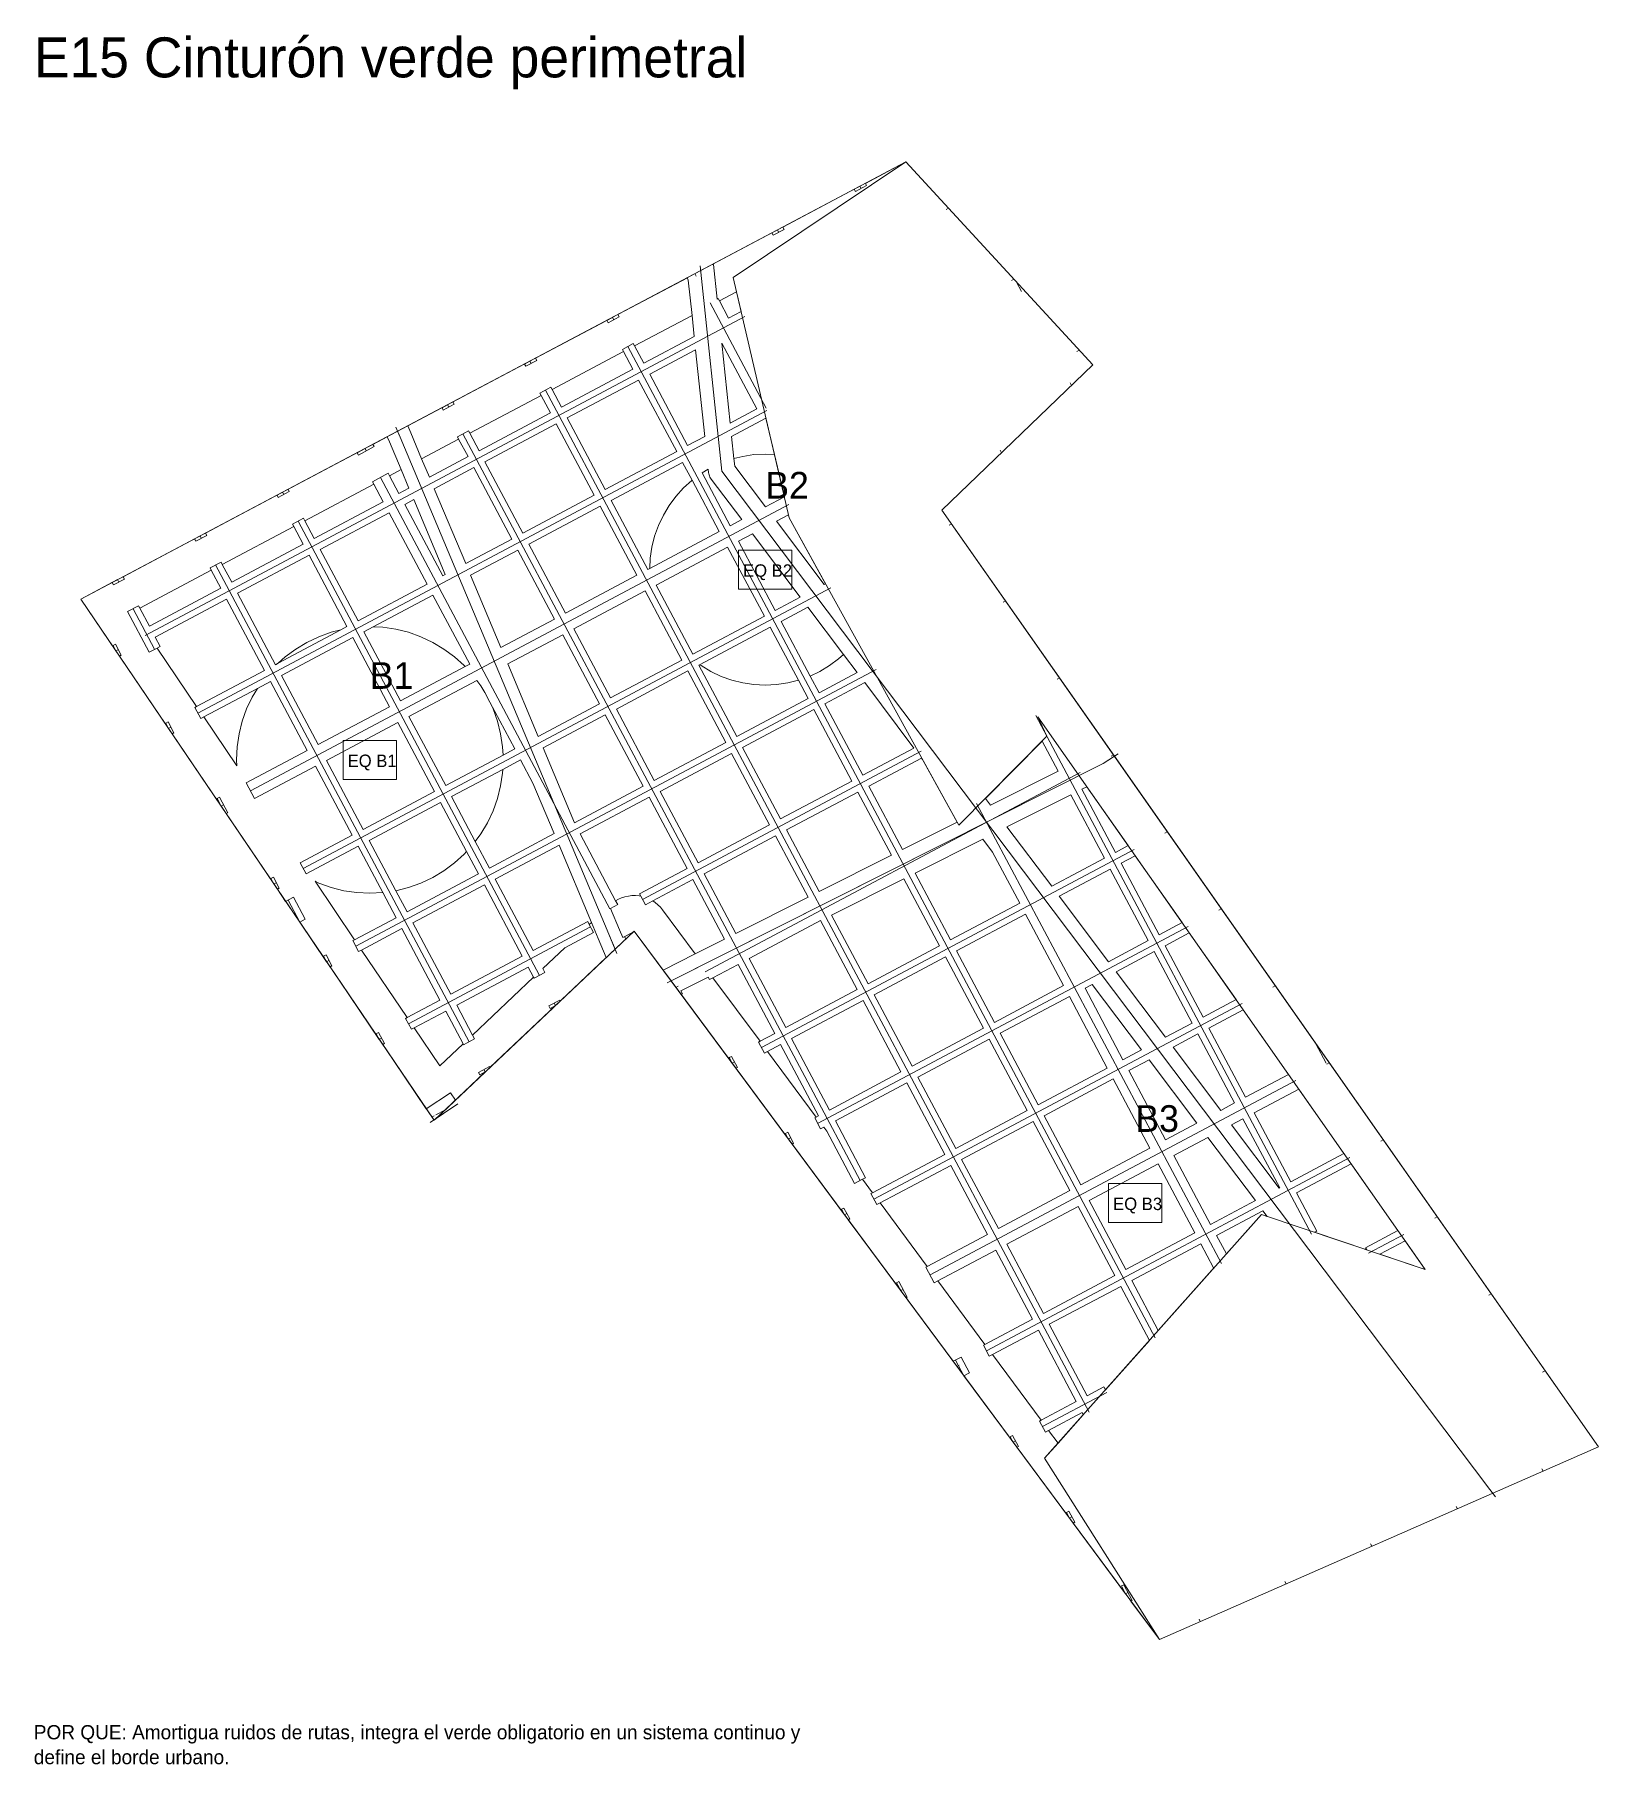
# Model space of a CAD drawing. Header units: metres. Extents: x 3873 to 16340, y -5213 to 3289.
# Drawn here: x 14581 to 16340, y -3108 to -1162 of the extents above; entities that cross this region are included whole.
import ezdxf

# ---------------------------------------------------------------- set-up
doc = ezdxf.new("R2010")
doc.units = ezdxf.units.M
for name, color, linetype, lineweight, plot in [('EQUIPAMIENTO', 5, 'Continuous', 0, False), ('LIMITE-INTERVENCION', 30, 'Continuous', 0, False), ('MANZANAS-PROPUESTAS', 33, 'Continuous', 0, False), ('SECTORES', 1, 'Continuous', 0, False), ('TEXTO', 7, 'Continuous', 0, False), ('VERDE-OBLIGATORIO', 3, 'Continuous', 0, False), ('VERDE-PROPUESTO', 82, 'Continuous', 0, False), ('VIA-BOULEVARD', 30, 'Continuous', 0, False), ('VIA-PRIMARIA', 1, 'Continuous', 0, False), ('VIA-SECUNDARIA', 8, 'Continuous', 0, False), ('VIA-TERCIARIA', 9, 'Continuous', 0, False)]:
    doc.layers.add(name, color=color, linetype=linetype, lineweight=lineweight, plot=plot)

msp = doc.modelspace()

# ---------------------------------------------------------------- texts
at = {"layer": 'EQUIPAMIENTO'}
for s, p in [('EQ B2', (15377.8, -1771.9)), ('EQ B1', (14933, -1986)), ('EQ B3', (15794.1, -2484.5))]:
    msp.add_text(s, height=14, dxfattribs=at).set_placement(p)
at = {"layer": 'SECTORES'}
for s, p in [('B2', (15402.8, -1683.9)), ('B1', (14958, -1898)), ('B3', (15819.1, -2396.5))]:
    msp.add_text(s, height=30, dxfattribs=at).set_placement(p)
at = {"layer": 'TEXTO'}
for s, height, p in [('E15 Cinturón verde perimetral', 45, (14580, -1210)), ('POR QUE: Amortigua ruidos de rutas, integra el verde obligatorio en un sistema continuo y', 16, (14580, -3080)), ('define el borde urbano.', 16, (14580, -3108))]:
    msp.add_text(s, height=height, dxfattribs=at).set_placement(p)

# ---------------------------------------------------------------- linework, layer by layer
at = {"layer": 'EQUIPAMIENTO'}
for points in [[(15372.8, -1785.9), (15432.8, -1785.9), (15432.8, -1741.9), (15372.8, -1741.9), (15372.8, -1785.9)], [(14928, -2000), (14988, -2000), (14988, -1956), (14928, -1956), (14928, -2000)], [(15789.1, -2498.5), (15849.1, -2498.5), (15849.1, -2454.5), (15789.1, -2454.5), (15789.1, -2498.5)]]:
    msp.add_lwpolyline(points, close=True, dxfattribs=at)
at = {"layer": 'LIMITE-INTERVENCION'}
msp.add_lwpolyline([(14633, -1797), (15561, -1305), (15771.2, -1533.6), (15601.5, -1696.8), (16340, -2751), (15846.2, -2967.6), (15255.3, -2170.6), (15030.2, -2383.5), (14633, -1797)], close=True, dxfattribs=at)
at = {"layer": 'MANZANAS-PROPUESTAS'}
for points in [[(15361.6, -1480.9), (15351.3, -1461.5), (15370.4, -1451.3), (15375.6, -1473.4), (15361.6, -1480.9)], [(15322.9, -1501.5), (15266.2, -1531.6), (15255.8, -1512.1), (15320.4, -1477.8), (15322.9, -1501.5)], [(15334.8, -1614), (15315.5, -1624.3), (15272.8, -1543.9), (15324.5, -1516.5), (15334.8, -1614)], [(15353.8, -1508.9), (15393.2, -1583), (15363.4, -1598.9), (15353.8, -1508.9)], [(15253.9, -1538.2), (15173.5, -1580.9), (15163.1, -1561.2), (15243.5, -1518.6), (15253.9, -1538.2)], [(15303.2, -1630.9), (15222.8, -1673.6), (15180.1, -1593.2), (15260.4, -1550.5), (15303.2, -1630.9)], [(15161.2, -1587.5), (15080.8, -1630.2), (15070.3, -1610.4), (15150.7, -1567.8), (15161.2, -1587.5)], [(15364.9, -1613.9), (15403.6, -1593.3), (15413.2, -1634.4), (15402.8, -1633.9), (15390.1, -1634.5), (15377.5, -1636.4), (15367.6, -1638.8), (15364.9, -1613.9)], [(15087.4, -1642.5), (15167.7, -1599.8), (15210.5, -1680.2), (15130.1, -1722.9), (15087.4, -1642.5)], [(15068.5, -1636.7), (15025, -1659.9), (15016.2, -1639.1), (15057.9, -1617), (15068.5, -1636.7)], [(15001.9, -1672.1), (14990.8, -1678.1), (14980.2, -1658.2), (14993.2, -1651.3), (15001.9, -1672.1)], [(15030.4, -1672.8), (15075, -1649.1), (15117.7, -1729.5), (15065.8, -1757.1), (15030.4, -1672.8)], [(15320.4, -1663.3), (15320.3, -1663.4), (15310.9, -1671.9), (15302.3, -1681.4), (15294.7, -1691.6), (15288.2, -1702.6), (15282.7, -1714.1), (15278.4, -1726.1), (15275.3, -1738.5), (15273.4, -1751.1), (15272.9, -1762.5), (15270.7, -1763.7), (15229.4, -1686), (15309.7, -1643.2), (15320.4, -1663.3)], [(14973.1, -1687.5), (14895.4, -1728.8), (14884.8, -1708.8), (14962.5, -1667.6), (14973.1, -1687.5)], [(14997.3, -1690.4), (15007.4, -1685.1), (15042.8, -1769.3), (15040, -1770.8), (14997.3, -1690.4)], [(15136.7, -1735.2), (15217, -1692.5), (15258.3, -1770.2), (15178, -1812.9), (15136.7, -1735.2)], [(14902, -1741.1), (14979.7, -1699.8), (15022.4, -1780.2), (14944.7, -1821.5), (14902, -1741.1)], [(14883, -1735.3), (14802.7, -1778.1), (14792, -1758), (14872.4, -1715.3), (14883, -1735.3)], [(14809.3, -1790.4), (14889.6, -1747.7), (14932.3, -1828), (14925.5, -1831.7), (14914.5, -1834.4), (14900.6, -1839.4), (14887.3, -1845.7), (14874.7, -1853.3), (14862.9, -1862), (14855, -1869.2), (14852, -1870.8), (14809.3, -1790.4)], [(15071.3, -1770), (15124.3, -1741.8), (15165.6, -1819.5), (15105.5, -1851.5), (15071.3, -1770)], [(14790.3, -1784.6), (14710, -1827.4), (14699.2, -1807.2), (14779.6, -1764.5), (14790.3, -1784.6)], [(15187.4, -1830.6), (15267.7, -1787.9), (15309, -1865.6), (15228.7, -1908.3), (15187.4, -1830.6)], [(14722.1, -1850.2), (14716.5, -1839.7), (14796.9, -1797), (14839.6, -1877.3), (14763.2, -1918), (14718.6, -1852.1), (14722.1, -1850.2)], [(15029, -1792.5), (15070.3, -1870.2), (15065.1, -1873), (15064.1, -1871.9), (15053.2, -1862), (15041.4, -1853.3), (15028.7, -1845.7), (15015.4, -1839.4), (15001.6, -1834.4), (14987.3, -1830.9), (14972.7, -1828.7), (14961.9, -1828.2), (15029, -1792.5)], [(15175, -1837.2), (15216.3, -1914.9), (15147.5, -1951.5), (15113.3, -1870), (15175, -1837.2)], [(15506.1, -1879.7), (15463.4, -1902.4), (15453.4, -1883.6), (15464.1, -1878.5), (15475, -1871.9), (15485.3, -1864.3), (15490.8, -1859.4), (15506.1, -1879.7)], [(15278, -2001), (15235.3, -1920.7), (15315.6, -1877.9), (15358.3, -1958.3), (15278, -2001)], [(15451, -1909), (15370.7, -1951.7), (15328, -1871.4), (15329, -1870.8), (15330.6, -1871.9), (15341.5, -1878.5), (15353.1, -1884), (15365.1, -1888.3), (15377.5, -1891.4), (15390.1, -1893.2), (15402.8, -1893.9), (15415.6, -1893.2), (15428.2, -1891.4), (15440.1, -1888.4), (15451, -1909)], [(14831.6, -1897.5), (14825.7, -1907.3), (14819.4, -1920.6), (14814.5, -1934.4), (14810.9, -1948.7), (14808.7, -1963.3), (14808, -1978), (14808.3, -1984.6), (14771.1, -1929.6), (14831.6, -1897.5)], [(15514.7, -1891), (15570.1, -1964.6), (15512.7, -1995.1), (15470, -1914.8), (15514.7, -1891)], [(15121, -1965.6), (15107.8, -1972.6), (15107.3, -1963.3), (15105.1, -1948.7), (15101.6, -1934.4), (15096.6, -1920.6), (15093, -1913), (15121, -1965.6)], [(15457.6, -1921.4), (15500.3, -2001.7), (15420, -2044.4), (15377.3, -1964.1), (15457.6, -1921.4)], [(15265.6, -2007.6), (15188.4, -2048.6), (15153, -1964.4), (15222.9, -1927.2), (15265.6, -2007.6)], [(15732.3, -1990.7), (15656.3, -2029), (15650.4, -2021.2), (15714.3, -1956.8), (15732.3, -1990.7)], [(15092.6, -2099.6), (15076.6, -2069.6), (15082.7, -2061.3), (15090.3, -2048.7), (15096.6, -2035.4), (15101.6, -2021.5), (15105.1, -2007.2), (15107.3, -1992.7), (15107.5, -1988.6), (15127.5, -1977.9), (15141.5, -2004.2), (15165.4, -2060.9), (15092.6, -2099.6)], [(15327.3, -2093.7), (15284.6, -2013.4), (15364.9, -1970.7), (15407.6, -2051), (15327.3, -2093.7)], [(15578.7, -1975.9), (15579.8, -1977.5), (15618.7, -2047.9), (15557.2, -2078.8), (15519.3, -2007.5), (15578.7, -1975.9)], [(15194.5, -2061.3), (15272.2, -2019.9), (15314.9, -2100.3), (15261.5, -2128.7), (15262.9, -2131.4), (15260.8, -2131), (15256.8, -2130.6), (15252.8, -2130.7), (15248.9, -2131.1), (15245, -2131.9), (15241.2, -2133.2), (15237.6, -2134.7), (15234.5, -2136.5), (15194.5, -2061.3)], [(15506.9, -2014.1), (15544.7, -2085.1), (15463.4, -2126), (15426.6, -2056.8), (15506.9, -2014.1)], [(15674.6, -2053.3), (15746.4, -2017.2), (15784.4, -2088.5), (15725, -2120.1), (15674.6, -2053.3)], [(15796.7, -2082), (15758.9, -2010.9), (15764.6, -2008.1), (15811, -2074.3), (15796.7, -2082)], [(15080.2, -2106.2), (14999.9, -2148.9), (14987.2, -2125.1), (14987.3, -2125.1), (15001.6, -2121.5), (15015.4, -2116.6), (15028.7, -2110.3), (15041.4, -2102.7), (15053.2, -2093.9), (15064.1, -2084), (15066.8, -2081), (15080.2, -2106.2)], [(15203.1, -2159.8), (15141.9, -2192.3), (15099.1, -2112), (15170.8, -2073.9), (15207.4, -2160.9), (15204.9, -2163.2), (15203.1, -2159.8)], [(15369.6, -2173.3), (15333.9, -2106.1), (15414.2, -2063.4), (15450.9, -2132.3), (15369.6, -2173.3)], [(15571.3, -2105.3), (15647.4, -2067), (15658.3, -2081.6), (15689, -2139.2), (15611.3, -2180.6), (15571.3, -2105.3)], [(15833.6, -2181.2), (15789, -2205), (15733.5, -2131.4), (15790.9, -2100.9), (15833.6, -2181.2)], [(15846, -2174.7), (15803.3, -2094.3), (15819.1, -2085.9), (15871.7, -2161), (15846, -2174.7)], [(14987.5, -2155.5), (14940.9, -2180.3), (14896.4, -2114.5), (14900.6, -2116.6), (14914.5, -2121.5), (14928.8, -2125.1), (14943.3, -2127.3), (14958, -2128), (14972.5, -2127.3), (14987.5, -2155.5)], [(15086.8, -2118.5), (15129.5, -2198.9), (15049.2, -2241.6), (15006.4, -2161.3), (15086.8, -2118.5)], [(15321.5, -2112.7), (15357.1, -2179.6), (15324, -2196.2), (15287.4, -2146.8), (15284.9, -2143.7), (15282.1, -2140.9), (15279, -2138.4), (15276.4, -2136.6), (15321.5, -2112.7)], [(15558.8, -2111.6), (15598.9, -2187.1), (15518.6, -2229.8), (15477.5, -2152.5), (15558.8, -2111.6)], [(15384.6, -2201.4), (15459.9, -2161.4), (15465, -2158.8), (15506.2, -2236.4), (15425.9, -2279.1), (15384.6, -2201.4)], [(15738.3, -2231.9), (15660.6, -2273.3), (15617.9, -2192.9), (15695.6, -2151.6), (15738.3, -2231.9)], [(14994.1, -2167.8), (15036.8, -2248.2), (15000.1, -2267.7), (14948.8, -2191.9), (14994.1, -2167.8)], [(15895.3, -2267.4), (15852.6, -2187), (15879.8, -2172.5), (15932.4, -2247.6), (15895.3, -2267.4)], [(15882.9, -2274), (15853, -2289.9), (15797.5, -2216.3), (15840.2, -2193.6), (15882.9, -2274)], [(15055.7, -2254), (15136.1, -2211.2), (15142.1, -2222.6), (15073.5, -2287.5), (15055.7, -2254)], [(15372.2, -2208), (15413.5, -2285.7), (15397, -2294.5), (15344, -2223), (15372.2, -2208)], [(15648.2, -2279.8), (15567.9, -2322.6), (15525.2, -2242.2), (15605.5, -2199.5), (15648.2, -2279.8)], [(15826.1, -2304.2), (15805.2, -2315.3), (15762.5, -2234.9), (15770.7, -2230.6), (15826.1, -2304.2)], [(15432.4, -2291.5), (15512.8, -2248.8), (15555.5, -2329.1), (15475.2, -2371.9), (15432.4, -2291.5)], [(15787.6, -2324.7), (15709.9, -2366), (15667.2, -2285.6), (15744.9, -2244.3), (15787.6, -2324.7)], [(15043.4, -2260.5), (15063, -2297.4), (15036.9, -2322.1), (15008, -2279.4), (15043.4, -2260.5)], [(15943.2, -2357.4), (15901.9, -2279.7), (15940.5, -2259.2), (15991.4, -2331.8), (15943.2, -2357.4)], [(15697.5, -2372.5), (15617.2, -2415.3), (15574.5, -2334.9), (15654.8, -2292.2), (15697.5, -2372.5)], [(15930.8, -2364), (15915.1, -2372.4), (15861.5, -2301.2), (15889.5, -2286.3), (15930.8, -2364)], [(15420.1, -2298.1), (15462.8, -2378.4), (15460.2, -2379.8), (15405.4, -2305.9), (15420.1, -2298.1)], [(15888.3, -2386.6), (15853.1, -2405.3), (15811.8, -2327.6), (15834.7, -2315.5), (15888.3, -2386.6)], [(15515.7, -2448.1), (15481.7, -2384.2), (15562.1, -2341.5), (15604.8, -2421.8), (15523.4, -2465.1), (15512.2, -2449.9), (15515.7, -2448.1)], [(15835.5, -2414.7), (15757.8, -2456), (15716.5, -2378.3), (15794.2, -2337), (15835.5, -2414.7)], [(15993.9, -2452.8), (15952.6, -2375.1), (16003, -2348.3), (16053.8, -2420.9), (15993.9, -2452.8)], [(15745.4, -2462.6), (15665.1, -2505.3), (15623.7, -2427.6), (15704.1, -2384.9), (15745.4, -2462.6)], [(15981.5, -2459.4), (15981, -2459.7), (15927.3, -2388.5), (15940.2, -2381.7), (15981.5, -2459.4)], [(15954.1, -2473.9), (15903.8, -2500.7), (15862.5, -2423), (15900.5, -2402.8), (15954.1, -2473.9)], [(15767.2, -2473.7), (15844.9, -2432.4), (15886.2, -2510.1), (15808.5, -2551.4), (15767.2, -2473.7)], [(16023.3, -2508.2), (16000.5, -2465.2), (16061.9, -2432.5), (16114.5, -2507.6), (16078.1, -2526.9), (16079.4, -2529.3), (16020.8, -2509.5), (16023.3, -2508.2)], [(15611.4, -2434.2), (15652.7, -2511.9), (15584.9, -2548), (15531.9, -2476.5), (15611.4, -2434.2)], [(15754.8, -2480.3), (15796.1, -2558), (15715.8, -2600.7), (15674.4, -2523), (15754.8, -2480.3)], [(15910.4, -2513), (15962.7, -2485.3), (15967.4, -2491.6), (15961, -2489.4), (15921.5, -2533.9), (15910.4, -2513)], [(15662.1, -2529.6), (15703.4, -2607.3), (15649.9, -2635.7), (15596.9, -2564.2), (15662.1, -2529.6)], [(15815, -2563.8), (15892.7, -2522.4), (15907.1, -2549.3), (15908.3, -2548.7), (15844.9, -2619.9), (15815, -2563.8)], [(16122.6, -2519.1), (16145.3, -2551.5), (16094.2, -2534.2), (16122.6, -2519.1)], [(15783.6, -2683.5), (15765.1, -2693.4), (15722.3, -2613), (15802.7, -2570.3), (15835, -2631.1), (15785.4, -2686.9), (15783.6, -2683.5)], [(15710, -2619.6), (15752.7, -2700), (15713.2, -2721), (15658.4, -2647.1), (15710, -2619.6)], [(15759.3, -2712.3), (15760.6, -2714.8), (15732.2, -2746.7), (15721.6, -2732.4), (15759.3, -2712.3)]]:
    msp.add_lwpolyline(points, close=True, dxfattribs=at)
at = {"layer": 'SECTORES'}
for points in [[(14989.1, -1608.2), (15561, -1305), (15771.2, -1533.6), (15601.5, -1696.8), (15795.5, -1973.7), (15783, -1982), (15296.9, -2226.6), (15255.3, -2170.6), (15233.9, -2190.8), (15227, -2174), (14992, -1615), (14989.1, -1608.2)], [(15030.2, -2383.5), (15030, -2383.1), (14633, -1797), (14989.1, -1608.2), (14992, -1615), (15227, -2174), (15233.9, -2190.8), (15032.1, -2381.7), (15030.2, -2383.5)], [(15795.5, -1973.7), (16340, -2751), (15846.2, -2967.6), (15296.9, -2226.6), (15783, -1982), (15795.5, -1973.7)]]:
    msp.add_lwpolyline(points, close=True, dxfattribs=at)
at = {"layer": 'VERDE-OBLIGATORIO'}
msp.add_lwpolyline([(16145.3, -2551.5), (15709.6, -1929.5), (15719.7, -1951.3), (15620.6, -2051.3), (15429.8, -1705.7), (15366.7, -1435.3), (15561, -1305), (15771.2, -1533.6), (15601.5, -1696.8), (16340, -2751), (15846.2, -2967.6), (15717, -2763.8), (15961, -2489.4), (16145.3, -2551.5)], close=True, dxfattribs=at)
at = {"layer": 'VERDE-PROPUESTO'}
for points in [[(15410.2, -1384.9), (15411.6, -1387.6), (15424, -1381), (15422.6, -1378.4), (15509.2, -1332.5), (15503, -1335.8), (15504.4, -1338.4), (15516.8, -1331.8), (15515.4, -1329.2), (15561, -1305), (15366.7, -1435.3), (15370.4, -1451.3), (15351.3, -1461.5), (15349.9, -1458.8), (15348.6, -1459.5), (15344.5, -1420.5), (15342.9, -1420.6), (15416.4, -1381.7), (15410.2, -1384.9)], [(15039.2, -1581.7), (15040.6, -1584.3), (15052.9, -1577.7), (15051.5, -1575.1), (15138.1, -1529.2), (15131.9, -1532.5), (15133.3, -1535.1), (15145.7, -1528.6), (15144.3, -1525.9), (15230.9, -1480), (15224.7, -1483.3), (15226.1, -1486), (15238.5, -1479.4), (15237.1, -1476.7), (15315.9, -1435), (15315.9, -1435), (15314.8, -1435.5), (15316.2, -1438.1), (15320.4, -1477.8), (15255.8, -1512.1), (15254.4, -1509.4), (15242.1, -1516), (15243.5, -1518.6), (15163.1, -1561.2), (15161.7, -1558.6), (15149.3, -1565.2), (15150.7, -1567.8), (15070.3, -1610.4), (15068.9, -1607.8), (15056.5, -1614.3), (15057.9, -1617), (15016.2, -1639.1), (15004, -1610), (15004, -1609.9), (15000.6, -1602.1), (15045.3, -1578.4), (15039.2, -1581.7)], [(15171.6, -2248.2), (15159.2, -2254.8), (15160.7, -2257.5), (15166.9, -2254.2), (15093, -2324.1), (15092.5, -2323), (15080.1, -2329.6), (15081.6, -2332.4), (15087.7, -2329.1), (15054.2, -2360.8), (15048.7, -2352.5), (15021.5, -2370.7), (14972.5, -2298.2), (14974.5, -2297.2), (14967.9, -2284.8), (14965.2, -2286.2), (14968.5, -2292.4), (14913.2, -2210.8), (14915.2, -2209.7), (14908.7, -2197.4), (14906, -2198.8), (14909.3, -2205), (14879.2, -2160.5), (14885.4, -2157.3), (14872.2, -2132.4), (14863.3, -2137.1), (14854, -2123.4), (14856, -2122.3), (14849.5, -2109.9), (14846.8, -2111.4), (14850.1, -2117.5), (14796.5, -2038.4), (14798.2, -2037.5), (14788.8, -2019.9), (14786.2, -2021.3), (14790.9, -2030.1), (14735.6, -1948.5), (14737.6, -1947.4), (14731, -1935.1), (14728.4, -1936.5), (14731.7, -1942.7), (14676.4, -1861.1), (14678.4, -1860), (14671.8, -1847.6), (14669.2, -1849.1), (14672.4, -1855.2), (14633, -1797), (14674.3, -1775.1), (14668.1, -1778.4), (14669.5, -1781.1), (14681.9, -1774.5), (14680.5, -1771.8), (14767, -1725.9), (14760.9, -1729.2), (14762.3, -1731.9), (14774.6, -1725.3), (14773.2, -1722.7), (14859.8, -1676.8), (14853.6, -1680), (14855, -1682.7), (14867.4, -1676.1), (14866, -1673.5), (14952.6, -1627.6), (14943.7, -1632.3), (14945.2, -1634.9), (14962.8, -1625.5), (14961.4, -1622.9), (14977.6, -1614.3), (14980, -1620.1), (14993.2, -1651.3), (14980.2, -1658.2), (14978.8, -1655.5), (14961.1, -1664.9), (14962.5, -1667.6), (14884.8, -1708.8), (14883.4, -1706.1), (14871, -1712.7), (14872.4, -1715.3), (14792, -1758), (14790.6, -1755.3), (14778.2, -1761.9), (14779.6, -1764.5), (14699.2, -1807.2), (14697.8, -1804.5), (14685.5, -1811.1), (14709.8, -1856.8), (14718.6, -1852.1), (14763.2, -1918), (14761.2, -1919), (14767.8, -1931.4), (14771.1, -1929.6), (14808.3, -1984.6), (14808, -1978), (14808.7, -1963.3), (14810.9, -1948.7), (14814.5, -1934.4), (14819.4, -1920.6), (14825.7, -1907.3), (14831.6, -1897.5), (14846.2, -1889.7), (14887.5, -1967.4), (14819, -2003.8), (14828.4, -2021.5), (14896.9, -1985.1), (14938.2, -2062.8), (14879.7, -2093.9), (14886.2, -2106.3), (14944.8, -2075.1), (14972.5, -2127.3), (14958, -2128), (14943.3, -2127.3), (14928.8, -2125.1), (14914.5, -2121.5), (14900.6, -2116.6), (14896.4, -2114.5), (14940.9, -2180.3), (14938.9, -2181.3), (14945.4, -2193.7), (14948.8, -2191.9), (15000.1, -2267.7), (14998.1, -2268.8), (15004.7, -2281.1), (15008, -2279.4), (15036.9, -2322.1), (15063, -2297.4), (15063.5, -2298.5), (15075.9, -2291.9), (15073.5, -2287.5), (15142.1, -2222.6), (15142.7, -2223.6), (15155, -2217.1), (15152.7, -2212.6), (15177.3, -2189.3), (15209.7, -2172.1), (15204.9, -2163.2), (15207.4, -2160.9), (15215, -2179), (15223.8, -2200.4), (15172.1, -2249.3), (15171.6, -2248.2)], [(15403.1, -1693.2), (15368.5, -1647.3), (15367.6, -1638.8), (15377.5, -1636.4), (15390.1, -1634.5), (15402.8, -1633.9), (15413.2, -1634.4), (15424.3, -1682), (15403.1, -1693.2)], [(15339.1, -1654.6), (15339.3, -1655.9), (15339.6, -1657.2), (15340, -1658.5), (15340.6, -1659.7), (15341.3, -1660.9), (15342, -1662), (15376.3, -1707.5), (15363.4, -1714.4), (15331.9, -1655), (15338.7, -1650.9), (15339.1, -1654.6)], [(15275.3, -1738.5), (15278.4, -1726.1), (15282.7, -1714.1), (15288.2, -1702.6), (15294.7, -1691.6), (15302.3, -1681.4), (15310.9, -1671.9), (15320.3, -1663.4), (15320.4, -1663.3), (15351.1, -1720.9), (15272.9, -1762.5), (15273.4, -1751.1), (15275.3, -1738.5)], [(15469, -1780.6), (15415.3, -1709.4), (15429, -1702.1), (15429.8, -1705.7), (15470.6, -1779.7), (15469, -1780.6)], [(15442.1, -1794.8), (15414.1, -1809.7), (15372.8, -1732), (15388.5, -1723.7), (15442.1, -1794.8)], [(15401.8, -1816.3), (15321.4, -1859), (15280.1, -1781.3), (15360.4, -1738.6), (15401.8, -1816.3)], [(15475, -1871.9), (15464.1, -1878.5), (15453.4, -1883.6), (15420.7, -1822.1), (15450.7, -1806.1), (15490.8, -1859.4), (15485.3, -1864.3), (15475, -1871.9)], [(14987.3, -1830.9), (15001.6, -1834.4), (15015.4, -1839.4), (15028.7, -1845.7), (15041.4, -1853.3), (15053.2, -1862), (15064.1, -1871.9), (15065.1, -1873), (14992.6, -1911.5), (14951.3, -1833.8), (14961.9, -1828.2), (14972.7, -1828.7), (14987.3, -1830.9)], [(15415.6, -1893.2), (15402.8, -1893.9), (15390.1, -1893.2), (15377.5, -1891.4), (15365.1, -1888.3), (15353.1, -1884), (15341.5, -1878.5), (15330.6, -1871.9), (15329, -1870.8), (15408.3, -1828.6), (15440.1, -1888.4), (15428.2, -1891.4), (15415.6, -1893.2)], [(14874.7, -1853.3), (14887.3, -1845.7), (14900.6, -1839.4), (14914.5, -1834.4), (14925.5, -1831.7), (14855, -1869.2), (14862.9, -1862), (14874.7, -1853.3)], [(14858.6, -1883.1), (14938.9, -1840.4), (14980.2, -1918.1), (14899.9, -1960.8), (14858.6, -1883.1)], [(15087.3, -1902.3), (15093, -1913), (15096.6, -1920.6), (15101.6, -1934.4), (15105.1, -1948.7), (15107.3, -1963.3), (15107.8, -1972.6), (15043.3, -2006.9), (15002, -1929.2), (15078.3, -1888.6), (15082.7, -1894.6), (15087.3, -1902.3)], [(14989.6, -1935.8), (15030.9, -2013.5), (14950.6, -2056.2), (14909.3, -1978.5), (14989.6, -1935.8)], [(15105.1, -2007.2), (15101.6, -2021.5), (15096.6, -2035.4), (15090.3, -2048.7), (15082.7, -2061.3), (15076.6, -2069.6), (15049.8, -2019.3), (15107.5, -1988.6), (15107.3, -1992.7), (15105.1, -2007.2)], [(15053.2, -2093.9), (15041.4, -2102.7), (15028.7, -2110.3), (15015.4, -2116.6), (15001.6, -2121.5), (14987.3, -2125.1), (14987.2, -2125.1), (14957.1, -2068.5), (15037.5, -2025.8), (15066.8, -2081), (15064.1, -2084), (15053.2, -2093.9)], [(15253.5, -2172.3), (15253.4, -2172), (15242.6, -2177.7), (15239, -2169.1), (15239, -2169), (15228.9, -2145), (15236.8, -2140.8), (15234.5, -2136.5), (15237.6, -2134.7), (15241.2, -2133.2), (15245, -2131.9), (15248.9, -2131.1), (15252.8, -2130.7), (15256.8, -2130.6), (15260.8, -2131), (15262.9, -2131.4), (15268.1, -2141.1), (15276.4, -2136.6), (15279, -2138.4), (15282.1, -2140.9), (15284.9, -2143.7), (15287.4, -2146.8), (15324, -2196.2), (15287.8, -2214.4), (15255.3, -2170.6), (15253.5, -2172.3)], [(15814.2, -2924.4), (15815.5, -2923.7), (15806.1, -2906), (15803.4, -2907.4), (15808.1, -2916.3), (15749.1, -2836.6), (15750.9, -2835.7), (15744.3, -2823.4), (15741.6, -2824.8), (15744.9, -2831), (15685.9, -2751.4), (15687.6, -2750.4), (15681.1, -2738.1), (15678.4, -2739.5), (15681.7, -2745.7), (15626.3, -2671), (15632.5, -2667.7), (15623, -2649.9), (15614.2, -2654.6), (15561.2, -2583.2), (15562.6, -2582.5), (15553.2, -2564.8), (15550.5, -2566.2), (15555.2, -2575.1), (15496.2, -2495.5), (15497.9, -2494.5), (15491.3, -2482.2), (15488.7, -2483.6), (15491.9, -2489.8), (15432.9, -2410.2), (15434.7, -2409.2), (15428.1, -2396.9), (15425.4, -2398.3), (15428.7, -2404.5), (15369.7, -2324.9), (15371.4, -2323.9), (15364.9, -2311.6), (15362.2, -2313), (15365.5, -2319.2), (15308.2, -2242), (15309.6, -2241.3), (15307.8, -2237.9), (15338.5, -2222.5), (15340, -2225.2), (15344, -2223), (15397, -2294.5), (15395.2, -2295.4), (15401.8, -2307.8), (15405.4, -2305.9), (15460.2, -2379.8), (15458.5, -2380.7), (15465, -2393.1), (15468.6, -2391.2), (15472, -2395.7), (15503.3, -2454.6), (15512.2, -2449.9), (15523.4, -2465.1), (15521.7, -2466), (15528.3, -2478.4), (15531.9, -2476.5), (15584.9, -2548), (15583.5, -2548.7), (15592.9, -2566.3), (15596.9, -2564.2), (15649.9, -2635.7), (15648.2, -2636.6), (15654.7, -2649), (15658.4, -2647.1), (15713.2, -2721), (15711.4, -2721.9), (15718, -2734.3), (15721.6, -2732.4), (15732.2, -2746.7), (15717, -2763.8), (15846.2, -2967.6), (15814.2, -2924.4)]]:
    msp.add_lwpolyline(points, close=True, dxfattribs=at)
at = {"layer": 'VIA-BOULEVARD'}
msp.add_lwpolyline([(14987.1, -1603.6), (14992, -1615), (15227, -2174), (15235.9, -2195.8)], dxfattribs=at)
at = {"layer": 'VIA-PRIMARIA'}
for points in [[(15329.6, -1422), (15354, -1653), (16218, -2799), (16224.1, -2807.3)], [(15292.3, -2228.9), (15783, -1982), (15799.7, -1971)], [(15025.8, -2385.9), (15057.1, -2365)]]:
    msp.add_lwpolyline(points, dxfattribs=at)
at = {"layer": 'VIA-SECUNDARIA'}
for points in [[(15325.1, -1433.5), (15323.7, -1430.8)], [(15404, -1582), (15341, -1463.5)], [(15753.2, -1518.4), (15755.9, -1517)], [(14954, -1630.2), (14952.6, -1627.6)], [(15228, -2145.5), (14969.9, -1660.2)], [(14823.7, -2012.6), (15429.4, -1690.6)], [(15791.8, -1973.6), (15794.4, -1972.2)], [(15335.3, -2216.3), (15757.1, -1992.1)], [(14790.9, -2030.1), (14793.5, -2028.7)], [(15915.9, -2544.7), (15640.6, -2026.9)], [(15246, -2179.4), (15244.5, -2176.7)], [(15302.2, -2233.9), (15304.9, -2232.5)], [(16034.5, -2320.2), (16037.2, -2318.8)], [(15588.2, -2557.5), (15999.8, -2338.6)], [(15032.2, -2377.5), (15042.2, -2372.2)], [(15027.7, -2379.8), (15030.4, -2378.4)], [(15555.2, -2575.1), (15557.9, -2573.7)], [(16277.3, -2666.8), (16280, -2665.4)], [(16085.1, -2862.8), (16083.6, -2860.2)], [(15808.1, -2916.3), (15810.8, -2914.8)]]:
    msp.add_lwpolyline(points, dxfattribs=at)
at = {"layer": 'VIA-TERCIARIA'}
for points in [[(15510.6, -1335.1), (15509.2, -1332.5)], [(15606.3, -1358.7), (15609, -1357.2)], [(15417.8, -1384.3), (15416.4, -1381.7)], [(15679.7, -1438.6), (15682.5, -1437.1)], [(15691.1, -1450.9), (15685.5, -1440.4)], [(14705.3, -1837.8), (15380, -1479)], [(15232.3, -1482.7), (15230.9, -1480)], [(15841.5, -2628.3), (15248.3, -1512.7)], [(15139.5, -1531.9), (15138.1, -1529.2)], [(15747.3, -1556.6), (15745.8, -1553.8)], [(15767, -2712), (15155.5, -1561.9)], [(14764.5, -1925.2), (15404.7, -1584.8)], [(15046.8, -1581), (15045.3, -1578.4)], [(15509.5, -2451.4), (15062.7, -1611.1)], [(15668.6, -1632.3), (15667.1, -1629.5)], [(14861.2, -1679.4), (14859.8, -1676.8)], [(15148.8, -2220.4), (14877.2, -1709.4)], [(15609.7, -1713.7), (15612.3, -1712.3)], [(14768.4, -1728.6), (14767, -1725.9)], [(15069.7, -2295.2), (14784.4, -1758.6)], [(14675.7, -1777.8), (14674.3, -1775.1)], [(14882.9, -2100.1), (15476.7, -1784.4)], [(14715.9, -1853.5), (14691.6, -1807.8)], [(15670.4, -1800.3), (15673, -1798.9)], [(14672.4, -1855.2), (14675.1, -1853.8)], [(14942.2, -2187.5), (15527.4, -1876.3)], [(15731.1, -1887), (15733.7, -1885.5)], [(14731.7, -1942.7), (14734.3, -1941.3)], [(16017.2, -2511.5), (15707, -1928.1)], [(15264.8, -2134.9), (15578.2, -1968.3)], [(15852.4, -2060.3), (15855.1, -2058.8)], [(15398.5, -2301.6), (15817.8, -2078.7)], [(14850.1, -2117.5), (14852.7, -2116.1)], [(14879.2, -2160.5), (14866, -2135.7)], [(15913.1, -2146.9), (15915.8, -2145.5)], [(15001.4, -2274.9), (15206.4, -2165.9)], [(15461.7, -2386.9), (15878.5, -2165.3)], [(14909.3, -2205), (14912, -2203.6)], [(15973.8, -2233.5), (15976.5, -2232.1)], [(15166.9, -2254.2), (15165.4, -2251.5)], [(15525, -2472.2), (15939.2, -2252)], [(14968.5, -2292.4), (14971.2, -2291)], [(16033.8, -2319.2), (16022.3, -2297.5)], [(15087.7, -2329.1), (15086.3, -2326.3)], [(15365.5, -2319.2), (15368.1, -2317.8)], [(15428.7, -2404.5), (15431.4, -2403.1)], [(16095.2, -2406.8), (16097.9, -2405.4)], [(15651.5, -2642.8), (16060.5, -2425.3)], [(15491.9, -2489.8), (15494.6, -2488.4)], [(16155.9, -2493.5), (16158.6, -2492.1)], [(16081.4, -2533.1), (16121.2, -2511.9)], [(16216.6, -2580.1), (16219.3, -2578.7)], [(15626.3, -2671), (15616.8, -2653.2)], [(15618.4, -2660.4), (15621.1, -2658.9)], [(15714.7, -2728.1), (15786.9, -2689.7)], [(15681.7, -2745.7), (15684.3, -2744.2)], [(16277.9, -2778.2), (16276.5, -2775.6)], [(16181.5, -2820.5), (16180.1, -2817.9)], [(15744.9, -2831), (15747.6, -2829.5)], [(15988.6, -2905.1), (15987.2, -2902.5)], [(15892.2, -2947.4), (15890.8, -2944.8)]]:
    msp.add_lwpolyline(points, dxfattribs=at)

msp.set_redraw_order([(e.dxf.handle, doc.entitydb.next_handle()) for e in msp.query("TEXT MTEXT ATTDEF DIMENSION ARC_DIMENSION")])  # texts and dimensions are drawn at this point

doc.saveas('drawing.dxf')
